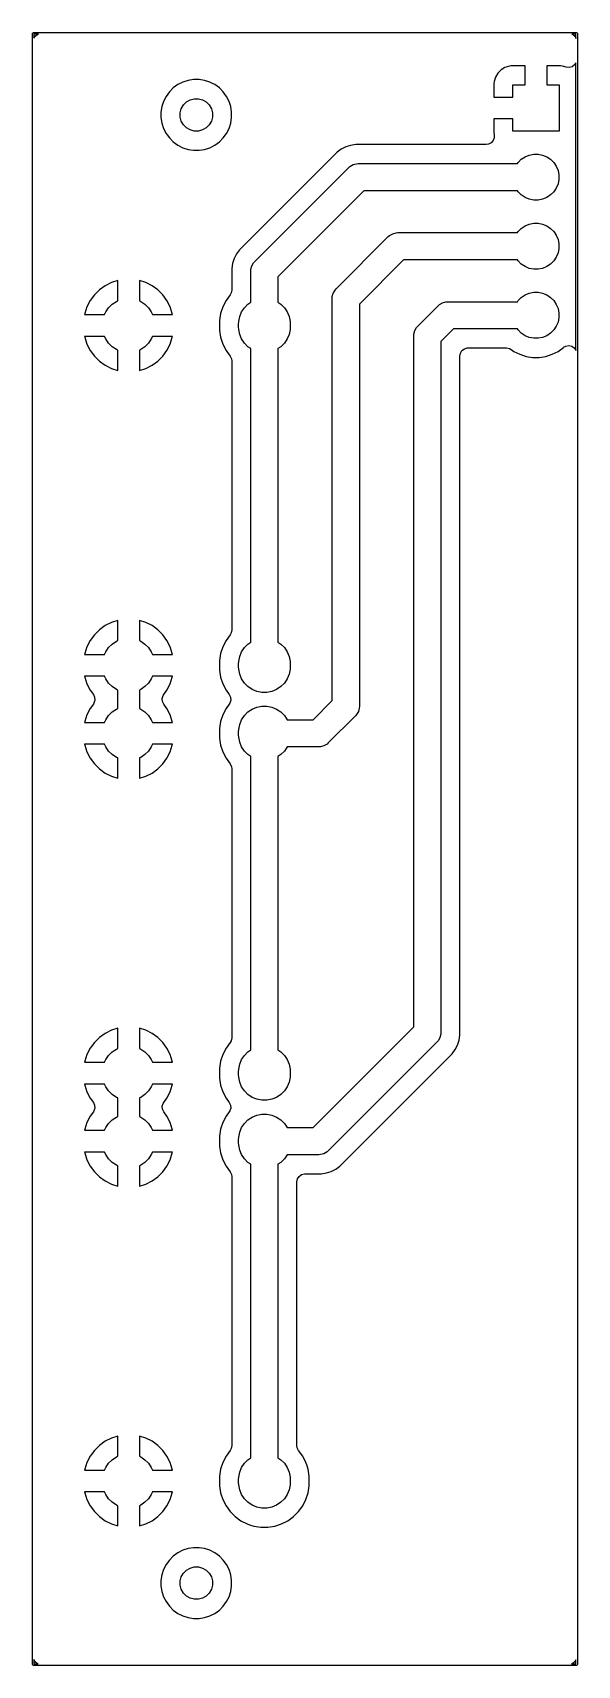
# Model space of a CAD drawing. Header units: inches. Extents: x 5.9 to 6.69, y -4.33 to -1.97.
import ezdxf

# ---------------------------------------------------------------- set-up
doc = ezdxf.new("R2010")
doc.units = ezdxf.units.IN
doc.header["$MEASUREMENT"] = 0
doc.layers.add('F.Cu', color=13, linetype='CONTINUOUS', true_color=0xc83434)

msp = doc.modelspace()

# ---------------------------------------------------------------- linework, layer by layer
at = {"layer": 'F.Cu', "linetype": 'CONTINUOUS'}
for p, q in [((5.9045, -1.9685), (5.9046, -1.9681)), ((5.9045, -4.3307), (5.9045, -1.9685)), ((5.9046, -1.9681), (5.9051, -1.9676)), ((5.9051, -1.9676), (5.9055, -1.9675)), ((5.9055, -1.9675), (6.6929, -1.9675)), ((5.9065, -1.9695), (5.9065, -1.9757)), ((5.9129, -1.9695), (5.9065, -1.9695)), ((5.9065, -1.9757), (5.9086, -1.9723)), ((5.9086, -1.9723), (5.912, -1.9697)), ((5.912, -1.9697), (5.9129, -1.9695)), ((6.6857, -1.9695), (6.6891, -1.9716)), ((6.6919, -1.9695), (6.6857, -1.9695)), ((6.6891, -1.9716), (6.6917, -1.975)), ((6.6917, -1.975), (6.6919, -1.9759)), ((6.6919, -1.9759), (6.6919, -1.9695)), ((6.6929, -1.9675), (6.6933, -1.9676)), ((6.6933, -1.9676), (6.6938, -1.9681)), ((6.6938, -1.9681), (6.6939, -1.9685)), ((6.6939, -1.9685), (6.6939, -4.3307)), ((6.5751, -2.0319), (6.5731, -2.0383)), ((6.5785, -2.0262), (6.5751, -2.0319)), ((6.5833, -2.0215), (6.5785, -2.0262)), ((6.589, -2.018), (6.5833, -2.0215)), ((6.5954, -2.016), (6.589, -2.018)), ((6.589, -2.018), (6.589, -2.018)), ((6.5982, -2.0157), (6.5954, -2.016)), ((6.6181, -2.0157), (6.5982, -2.0157)), ((6.5982, -2.0157), (6.5982, -2.0157)), ((6.6181, -2.0433), (6.6181, -2.0157)), ((6.6696, -2.0157), (6.6496, -2.0157)), ((6.6496, -2.0157), (6.6496, -2.0433)), ((6.6723, -2.016), (6.6696, -2.0157)), ((6.6776, -2.0177), (6.6723, -2.016)), ((6.6723, -2.016), (6.6723, -2.016)), ((6.6779, -2.0177), (6.6776, -2.0177)), ((6.6822, -2.0181), (6.6779, -2.0177)), ((6.6864, -2.017), (6.6822, -2.0181)), ((6.6898, -2.0143), (6.6864, -2.017)), ((6.6919, -2.011), (6.6898, -2.0143)), ((6.6919, -2.4278), (6.6919, -2.011)), ((6.1027, -2.0533), (6.0979, -2.0598)), ((6.1084, -2.0476), (6.1027, -2.0533)), ((6.1027, -2.0533), (6.1027, -2.0533)), ((6.1149, -2.0428), (6.1084, -2.0476)), ((6.1084, -2.0476), (6.1084, -2.0476)), ((6.1221, -2.0392), (6.1149, -2.0428)), ((6.1149, -2.0428), (6.1149, -2.0428)), ((6.1297, -2.0367), (6.1221, -2.0392)), ((6.1221, -2.0392), (6.1221, -2.0392)), ((6.1377, -2.0354), (6.1297, -2.0367)), ((6.1458, -2.0354), (6.1377, -2.0354)), ((6.1377, -2.0354), (6.1377, -2.0354)), ((6.1537, -2.0367), (6.1458, -2.0354)), ((6.1458, -2.0354), (6.1458, -2.0354)), ((6.1614, -2.0392), (6.1537, -2.0367)), ((6.1614, -2.0392), (6.1614, -2.0392)), ((6.1651, -2.0411), (6.1614, -2.0392)), ((6.1686, -2.0428), (6.1651, -2.0411)), ((6.1718, -2.0452), (6.1686, -2.0428)), ((6.1686, -2.0428), (6.1686, -2.0428)), ((6.1751, -2.0476), (6.1718, -2.0452)), ((6.1808, -2.0533), (6.1751, -2.0476)), ((6.1855, -2.0598), (6.1808, -2.0533)), ((6.5731, -2.0383), (6.5728, -2.0411)), ((6.5728, -2.0411), (6.5728, -2.061)), ((6.5731, -2.0383), (6.5731, -2.0383)), ((6.6004, -2.061), (6.6004, -2.0433)), ((6.6004, -2.0433), (6.6181, -2.0433)), ((6.6496, -2.0433), (6.6673, -2.0433)), ((6.6673, -2.0433), (6.6673, -2.1102)), ((6.0918, -2.0746), (6.0905, -2.0826)), ((6.0943, -2.067), (6.0918, -2.0746)), ((6.0979, -2.0598), (6.0943, -2.067)), ((6.0943, -2.067), (6.0943, -2.067)), ((6.0979, -2.0598), (6.0979, -2.0598)), ((6.1183, -2.0835), (6.1199, -2.0776)), ((6.1199, -2.0776), (6.123, -2.0722)), ((6.123, -2.0722), (6.1274, -2.0679)), ((6.1274, -2.0679), (6.1327, -2.0648)), ((6.1327, -2.0648), (6.1386, -2.0632)), ((6.1386, -2.0632), (6.1448, -2.0632)), ((6.1448, -2.0632), (6.1508, -2.0648)), ((6.1508, -2.0648), (6.1561, -2.0679)), ((6.1561, -2.0679), (6.1605, -2.0722)), ((6.1605, -2.0722), (6.1636, -2.0776)), ((6.1636, -2.0776), (6.1652, -2.0835)), ((6.1892, -2.067), (6.1855, -2.0598)), ((6.1917, -2.0746), (6.1892, -2.067)), ((6.1929, -2.0826), (6.1917, -2.0746)), ((6.5728, -2.061), (6.6004, -2.061)), ((6.0905, -2.0826), (6.0905, -2.0906)), ((6.0905, -2.0906), (6.0918, -2.0986)), ((6.0918, -2.0986), (6.0943, -2.1063)), ((6.1183, -2.0897), (6.1183, -2.0835)), ((6.1199, -2.0957), (6.1183, -2.0897)), ((6.123, -2.101), (6.1199, -2.0957)), ((6.1274, -2.1054), (6.123, -2.101)), ((6.1605, -2.101), (6.1561, -2.1054)), ((6.1636, -2.0957), (6.1605, -2.101)), ((6.1652, -2.0897), (6.1636, -2.0957)), ((6.1652, -2.0835), (6.1652, -2.0897)), ((6.1892, -2.1063), (6.1917, -2.0986)), ((6.1917, -2.0986), (6.1929, -2.0906)), ((6.1929, -2.0906), (6.1929, -2.0826)), ((6.6004, -2.0925), (6.5728, -2.0925)), ((6.5728, -2.0925), (6.5728, -2.1125)), ((6.6004, -2.1102), (6.6004, -2.0925)), ((6.0943, -2.1063), (6.0943, -2.1063)), ((6.0943, -2.1063), (6.0979, -2.1134)), ((6.0979, -2.1134), (6.0979, -2.1134)), ((6.0979, -2.1134), (6.0996, -2.1157)), ((6.0996, -2.1157), (6.1027, -2.12)), ((6.1027, -2.12), (6.1084, -2.1257)), ((6.1084, -2.1257), (6.1149, -2.1304)), ((6.1327, -2.1084), (6.1274, -2.1054)), ((6.1386, -2.11), (6.1327, -2.1084)), ((6.1448, -2.11), (6.1386, -2.11)), ((6.1508, -2.1084), (6.1448, -2.11)), ((6.1561, -2.1054), (6.1508, -2.1084)), ((6.1686, -2.1304), (6.1751, -2.1257)), ((6.1751, -2.1257), (6.1808, -2.12)), ((6.1808, -2.12), (6.1855, -2.1134)), ((6.1855, -2.1134), (6.1892, -2.1063)), ((6.5688, -2.127), (6.5649, -2.129)), ((6.5717, -2.1238), (6.5688, -2.127)), ((6.5732, -2.1198), (6.5717, -2.1238)), ((6.5728, -2.1125), (6.5731, -2.1152)), ((6.5731, -2.1152), (6.5731, -2.1154)), ((6.5731, -2.1154), (6.5731, -2.1157)), ((6.5731, -2.1157), (6.5731, -2.1159)), ((6.5731, -2.1159), (6.5731, -2.1159)), ((6.5731, -2.1159), (6.5732, -2.1198)), ((6.6673, -2.1102), (6.6004, -2.1102)), ((6.1149, -2.1304), (6.1221, -2.1341)), ((6.1221, -2.1341), (6.1297, -2.1366)), ((6.1297, -2.1366), (6.1377, -2.1378)), ((6.1377, -2.1378), (6.1377, -2.1378)), ((6.1377, -2.1378), (6.1458, -2.1378)), ((6.1458, -2.1378), (6.1537, -2.1366)), ((6.1458, -2.1378), (6.1458, -2.1378)), ((6.1537, -2.1366), (6.1614, -2.1341)), ((6.1614, -2.1341), (6.1686, -2.1304)), ((6.3456, -2.1407), (6.2043, -2.282)), ((6.3516, -2.1363), (6.3456, -2.1407)), ((6.3582, -2.133), (6.3516, -2.1363)), ((6.3516, -2.1363), (6.3516, -2.1363)), ((6.3653, -2.1307), (6.3582, -2.133)), ((6.3582, -2.133), (6.3582, -2.133)), ((6.3727, -2.1295), (6.3653, -2.1307)), ((6.5616, -2.1295), (6.3727, -2.1295)), ((6.5649, -2.129), (6.5616, -2.1295)), ((6.608, -2.1555), (6.6126, -2.1509)), ((6.6126, -2.1509), (6.6181, -2.1473)), ((6.6181, -2.1473), (6.6241, -2.1447)), ((6.6241, -2.1447), (6.6306, -2.1435)), ((6.6306, -2.1435), (6.6371, -2.1435)), ((6.6371, -2.1435), (6.6436, -2.1447)), ((6.6436, -2.1447), (6.6496, -2.1473)), ((6.6496, -2.1473), (6.6551, -2.1509)), ((6.6551, -2.1509), (6.6597, -2.1555)), ((6.2264, -2.2989), (6.3625, -2.1629)), ((6.3625, -2.1629), (6.3644, -2.1612)), ((6.3644, -2.1612), (6.3688, -2.1586)), ((6.3644, -2.1612), (6.3644, -2.1612)), ((6.3688, -2.1586), (6.3738, -2.1573)), ((6.3738, -2.1573), (6.3764, -2.1571)), ((6.3738, -2.1573), (6.3738, -2.1573)), ((6.3764, -2.1571), (6.607, -2.1571)), ((6.607, -2.1571), (6.608, -2.1555)), ((6.6597, -2.1555), (6.6634, -2.161)), ((6.6634, -2.161), (6.6659, -2.1671)), ((6.6659, -2.1671), (6.6672, -2.1735)), ((6.6672, -2.1735), (6.6672, -2.1801)), ((6.3845, -2.1965), (6.26, -2.3209)), ((6.607, -2.1965), (6.3845, -2.1965)), ((6.608, -2.198), (6.607, -2.1965)), ((6.6126, -2.2026), (6.608, -2.198)), ((6.6597, -2.198), (6.6551, -2.2026)), ((6.6634, -2.1925), (6.6597, -2.198)), ((6.6659, -2.1865), (6.6634, -2.1925)), ((6.6672, -2.1801), (6.6659, -2.1865)), ((6.6181, -2.2063), (6.6126, -2.2026)), ((6.6241, -2.2088), (6.6181, -2.2063)), ((6.6306, -2.2101), (6.6241, -2.2088)), ((6.6371, -2.2101), (6.6306, -2.2101)), ((6.6436, -2.2088), (6.6371, -2.2101)), ((6.6496, -2.2063), (6.6436, -2.2088)), ((6.6551, -2.2026), (6.6496, -2.2063)), ((6.6181, -2.2473), (6.6241, -2.2447)), ((6.6241, -2.2447), (6.6306, -2.2435)), ((6.6306, -2.2435), (6.6371, -2.2435)), ((6.6371, -2.2435), (6.6436, -2.2447)), ((6.6436, -2.2447), (6.6496, -2.2473)), ((6.3443, -2.3384), (6.4199, -2.2629)), ((6.4199, -2.2629), (6.4219, -2.2612)), ((6.4219, -2.2612), (6.4263, -2.2586)), ((6.4219, -2.2612), (6.4219, -2.2612)), ((6.4263, -2.2586), (6.4313, -2.2573)), ((6.4313, -2.2573), (6.4339, -2.2571)), ((6.4313, -2.2573), (6.4313, -2.2573)), ((6.4339, -2.2571), (6.607, -2.2571)), ((6.607, -2.2571), (6.608, -2.2555)), ((6.608, -2.2555), (6.6126, -2.2509)), ((6.6126, -2.2509), (6.6181, -2.2473)), ((6.6496, -2.2473), (6.6551, -2.2509)), ((6.6551, -2.2509), (6.6597, -2.2555)), ((6.6597, -2.2555), (6.6634, -2.261)), ((6.6634, -2.261), (6.6659, -2.2671)), ((6.6659, -2.2671), (6.6672, -2.2735)), ((6.1999, -2.288), (6.1966, -2.2947)), ((6.2001, -2.2878), (6.1999, -2.288)), ((6.2043, -2.282), (6.2001, -2.2878)), ((6.2001, -2.2878), (6.2001, -2.2878)), ((6.6634, -2.2925), (6.6597, -2.298)), ((6.6659, -2.2865), (6.6634, -2.2925)), ((6.6672, -2.2801), (6.6659, -2.2865)), ((6.6672, -2.2735), (6.6672, -2.2801)), ((6.1943, -2.3017), (6.1931, -2.3091)), ((6.1931, -2.3091), (6.1931, -2.3402)), ((6.1966, -2.2947), (6.1943, -2.3017)), ((6.2207, -2.3128), (6.2208, -2.3102)), ((6.2207, -2.358), (6.2207, -2.3128)), ((6.2208, -2.3102), (6.2222, -2.3053)), ((6.2208, -2.3102), (6.2208, -2.3102)), ((6.2222, -2.3053), (6.2247, -2.3008)), ((6.2247, -2.3008), (6.2264, -2.2989)), ((6.2247, -2.3008), (6.2247, -2.3008)), ((6.442, -2.2965), (6.378, -2.3605)), ((6.607, -2.2965), (6.442, -2.2965)), ((6.608, -2.298), (6.607, -2.2965)), ((6.6126, -2.3026), (6.608, -2.298)), ((6.6181, -2.3063), (6.6126, -2.3026)), ((6.6241, -2.3088), (6.6181, -2.3063)), ((6.6306, -2.3101), (6.6241, -2.3088)), ((6.6371, -2.3101), (6.6306, -2.3101)), ((6.6436, -2.3088), (6.6371, -2.3101)), ((6.6496, -2.3063), (6.6436, -2.3088)), ((6.6551, -2.3026), (6.6496, -2.3063)), ((6.6597, -2.298), (6.6551, -2.3026)), ((6.0012, -2.34), (5.994, -2.3472)), ((6.0095, -2.334), (6.0012, -2.34)), ((6.0186, -2.3294), (6.0095, -2.334)), ((6.0095, -2.334), (6.0095, -2.334)), ((6.0278, -2.3264), (6.0186, -2.3294)), ((6.0278, -2.3558), (6.0278, -2.3264)), ((6.0278, -2.3264), (6.0278, -2.3264)), ((6.0684, -2.3294), (6.0593, -2.3264)), ((6.0593, -2.3264), (6.0593, -2.3558)), ((6.0776, -2.334), (6.0684, -2.3294)), ((6.0858, -2.34), (6.0776, -2.334)), ((6.0776, -2.334), (6.0776, -2.334)), ((6.0931, -2.3472), (6.0858, -2.34)), ((6.1931, -2.3402), (6.1923, -2.3445)), ((6.26, -2.3209), (6.26, -2.358)), ((6.3403, -2.3445), (6.3427, -2.3404)), ((6.3427, -2.3404), (6.3443, -2.3384)), ((6.3427, -2.3404), (6.3427, -2.3404)), ((5.9879, -2.3555), (5.9833, -2.3646)), ((5.994, -2.3472), (5.9879, -2.3555)), ((5.9879, -2.3555), (5.9879, -2.3555)), ((6.0146, -2.3658), (6.0198, -2.3607)), ((6.0198, -2.3607), (6.0259, -2.3566)), ((6.0259, -2.3566), (6.0278, -2.3558)), ((6.0593, -2.3558), (6.0611, -2.3566)), ((6.0611, -2.3566), (6.0672, -2.3607)), ((6.0672, -2.3607), (6.0724, -2.3658)), ((6.0991, -2.3555), (6.0931, -2.3472)), ((6.1037, -2.3646), (6.0991, -2.3555)), ((6.0991, -2.3555), (6.0991, -2.3555)), ((6.1848, -2.3555), (6.1801, -2.3646)), ((6.1908, -2.3472), (6.1848, -2.3555)), ((6.1848, -2.3555), (6.1848, -2.3555)), ((6.1923, -2.3445), (6.1908, -2.3472)), ((6.2114, -2.3658), (6.2166, -2.3607)), ((6.2166, -2.3607), (6.2207, -2.358)), ((6.26, -2.358), (6.2641, -2.3607)), ((6.2641, -2.3607), (6.2693, -2.3658)), ((6.3386, -2.3524), (6.3388, -2.3498)), ((6.3386, -2.9348), (6.3386, -2.3524)), ((6.3388, -2.3498), (6.3401, -2.3448)), ((6.3388, -2.3498), (6.3388, -2.3498)), ((6.3401, -2.3448), (6.3403, -2.3445)), ((6.378, -2.3605), (6.378, -2.9429)), ((6.4625, -2.3926), (6.4922, -2.3629)), ((6.4922, -2.3629), (6.4941, -2.3612)), ((6.4941, -2.3612), (6.4986, -2.3586)), ((6.4941, -2.3612), (6.4941, -2.3612)), ((6.4986, -2.3586), (6.5035, -2.3573)), ((6.5035, -2.3573), (6.5061, -2.3571)), ((6.5035, -2.3573), (6.5035, -2.3573)), ((6.5061, -2.3571), (6.607, -2.3571)), ((6.607, -2.3571), (6.608, -2.3555)), ((6.608, -2.3555), (6.6126, -2.3509)), ((6.6126, -2.3509), (6.6181, -2.3473)), ((6.6181, -2.3473), (6.6241, -2.3447)), ((6.6241, -2.3447), (6.6306, -2.3435)), ((6.6306, -2.3435), (6.6371, -2.3435)), ((6.6371, -2.3435), (6.6436, -2.3447)), ((6.6436, -2.3447), (6.6496, -2.3473)), ((6.6496, -2.3473), (6.6551, -2.3509)), ((6.6551, -2.3509), (6.6597, -2.3555)), ((6.6597, -2.3555), (6.6634, -2.361)), ((6.6634, -2.361), (6.6659, -2.3671)), ((5.9801, -2.3744), (5.9799, -2.3758)), ((5.9799, -2.3758), (5.9799, -2.3758)), ((5.9799, -2.3758), (6.0089, -2.3758)), ((5.9833, -2.3646), (5.9801, -2.3744)), ((5.9801, -2.3744), (5.9801, -2.3744)), ((5.9833, -2.3646), (5.9833, -2.3646)), ((6.0089, -2.3758), (6.0105, -2.3719)), ((6.0105, -2.3719), (6.0146, -2.3658)), ((6.0724, -2.3658), (6.0765, -2.3719)), ((6.0765, -2.3719), (6.0781, -2.3758)), ((6.0781, -2.3758), (6.1071, -2.3758)), ((6.1069, -2.3744), (6.1037, -2.3646)), ((6.1037, -2.3646), (6.1037, -2.3646)), ((6.1071, -2.3758), (6.1069, -2.3744)), ((6.1069, -2.3744), (6.1069, -2.3744)), ((6.1071, -2.3758), (6.1071, -2.3758)), ((6.177, -2.3744), (6.1754, -2.3845)), ((6.1754, -2.3845), (6.1754, -2.3986)), ((6.1801, -2.3646), (6.177, -2.3744)), ((6.203, -2.3896), (6.2031, -2.3859)), ((6.2031, -2.3859), (6.2046, -2.3787)), ((6.2046, -2.3787), (6.2074, -2.3719)), ((6.2074, -2.3719), (6.2114, -2.3658)), ((6.2693, -2.3658), (6.2733, -2.3719)), ((6.2733, -2.3719), (6.2761, -2.3787)), ((6.2761, -2.3787), (6.2776, -2.3859)), ((6.2776, -2.3859), (6.2778, -2.3896)), ((6.6659, -2.3865), (6.6634, -2.3925)), ((6.6659, -2.3671), (6.6672, -2.3735)), ((6.6672, -2.3801), (6.6659, -2.3865)), ((6.6672, -2.3735), (6.6672, -2.3801)), ((5.9799, -2.4073), (5.9801, -2.4087)), ((6.0089, -2.4073), (5.9799, -2.4073)), ((5.9801, -2.4087), (5.9801, -2.4087)), ((5.9801, -2.4087), (5.9833, -2.4184)), ((6.0105, -2.4111), (6.0089, -2.4073)), ((6.0146, -2.4172), (6.0105, -2.4111)), ((6.0765, -2.4111), (6.0724, -2.4172)), ((6.0781, -2.4073), (6.0765, -2.4111)), ((6.1071, -2.4073), (6.0781, -2.4073)), ((6.1037, -2.4184), (6.1069, -2.4087)), ((6.1069, -2.4087), (6.1071, -2.4073)), ((6.1069, -2.4087), (6.1069, -2.4087)), ((6.1754, -2.3986), (6.177, -2.4087)), ((6.177, -2.4087), (6.1801, -2.4184)), ((6.203, -2.3935), (6.203, -2.3896)), ((6.2031, -2.3972), (6.203, -2.3935)), ((6.2046, -2.4044), (6.2031, -2.3972)), ((6.2074, -2.4111), (6.2046, -2.4044)), ((6.2114, -2.4172), (6.2074, -2.4111)), ((6.2733, -2.4111), (6.2693, -2.4172)), ((6.2761, -2.4044), (6.2733, -2.4111)), ((6.2776, -2.3972), (6.2761, -2.4044)), ((6.2778, -2.3935), (6.2776, -2.3972)), ((6.2778, -2.3896), (6.2778, -2.3935)), ((6.4567, -2.4065), (6.4569, -2.4039)), ((6.4567, -3.4072), (6.4567, -2.4065)), ((6.4569, -2.4039), (6.4582, -2.399)), ((6.4569, -2.4039), (6.4569, -2.4039)), ((6.4582, -2.399), (6.4608, -2.3945)), ((6.4608, -2.3945), (6.4625, -2.3926)), ((6.4608, -2.3945), (6.4608, -2.3945)), ((6.5143, -2.3965), (6.4961, -2.4146)), ((6.607, -2.3965), (6.5143, -2.3965)), ((6.608, -2.398), (6.607, -2.3965)), ((6.6126, -2.4026), (6.608, -2.398)), ((6.6181, -2.4063), (6.6126, -2.4026)), ((6.6241, -2.4088), (6.6181, -2.4063)), ((6.6306, -2.4101), (6.6241, -2.4088)), ((6.6371, -2.4101), (6.6306, -2.4101)), ((6.6436, -2.4088), (6.6371, -2.4101)), ((6.6496, -2.4063), (6.6436, -2.4088)), ((6.6551, -2.4026), (6.6496, -2.4063)), ((6.6597, -2.398), (6.6551, -2.4026)), ((6.6634, -2.3925), (6.6597, -2.398)), ((5.9833, -2.4184), (5.9833, -2.4184)), ((5.9833, -2.4184), (5.9879, -2.4276)), ((5.9879, -2.4276), (5.9879, -2.4276)), ((5.9879, -2.4276), (5.994, -2.4358)), ((6.0198, -2.4224), (6.0146, -2.4172)), ((6.0259, -2.4265), (6.0198, -2.4224)), ((6.0278, -2.4273), (6.0259, -2.4265)), ((6.0278, -2.4567), (6.0278, -2.4273)), ((6.0611, -2.4265), (6.0593, -2.4273)), ((6.0593, -2.4273), (6.0593, -2.4567)), ((6.0672, -2.4224), (6.0611, -2.4265)), ((6.0724, -2.4172), (6.0672, -2.4224)), ((6.0931, -2.4358), (6.0991, -2.4276)), ((6.0991, -2.4276), (6.1037, -2.4184)), ((6.0991, -2.4276), (6.0991, -2.4276)), ((6.1037, -2.4184), (6.1037, -2.4184)), ((6.1801, -2.4184), (6.1801, -2.4184)), ((6.1801, -2.4184), (6.1801, -2.4184)), ((6.1801, -2.4184), (6.1848, -2.4276)), ((6.1848, -2.4276), (6.1848, -2.4276)), ((6.1848, -2.4276), (6.1848, -2.4276)), ((6.1848, -2.4276), (6.1858, -2.429)), ((6.1858, -2.429), (6.1908, -2.4358)), ((6.2166, -2.4224), (6.2114, -2.4172)), ((6.2207, -2.4251), (6.2166, -2.4224)), ((6.2207, -2.8501), (6.2207, -2.4251)), ((6.2641, -2.4224), (6.26, -2.4251)), ((6.26, -2.4251), (6.26, -2.8501)), ((6.2693, -2.4172), (6.2641, -2.4224)), ((6.4961, -2.4146), (6.4961, -3.4154)), ((6.5236, -2.4358), (6.5244, -2.4316)), ((6.5244, -2.4316), (6.5267, -2.4279)), ((6.5267, -2.4279), (6.5302, -2.4253)), ((6.5302, -2.4253), (6.5343, -2.4241)), ((6.5343, -2.4241), (6.5354, -2.424)), ((6.5354, -2.424), (6.5912, -2.424)), ((6.5912, -2.424), (6.5955, -2.4248)), ((6.5955, -2.4248), (6.5982, -2.4263)), ((6.5982, -2.4263), (6.6019, -2.429)), ((6.6019, -2.429), (6.6019, -2.429)), ((6.6019, -2.429), (6.6019, -2.429)), ((6.6019, -2.429), (6.6061, -2.4311)), ((6.6061, -2.4311), (6.6104, -2.4333)), ((6.6104, -2.4333), (6.6196, -2.4363)), ((6.6482, -2.4363), (6.6573, -2.4333)), ((6.6573, -2.4333), (6.6659, -2.429)), ((6.6659, -2.429), (6.6736, -2.4233)), ((6.6736, -2.4233), (6.674, -2.4231)), ((6.6736, -2.4233), (6.6736, -2.4233)), ((6.674, -2.4231), (6.6772, -2.4213)), ((6.674, -2.4231), (6.674, -2.4231)), ((6.6772, -2.4213), (6.6815, -2.4206)), ((6.6815, -2.4206), (6.6857, -2.4216)), ((6.6857, -2.4216), (6.6893, -2.424)), ((6.6893, -2.424), (6.6918, -2.4275)), ((6.6918, -2.4275), (6.6919, -2.4278)), ((5.994, -2.4358), (6.0012, -2.4431)), ((6.0012, -2.4431), (6.0095, -2.4491)), ((6.0095, -2.4491), (6.0095, -2.4491)), ((6.0095, -2.4491), (6.0186, -2.4537)), ((6.0186, -2.4537), (6.0186, -2.4537)), ((6.0186, -2.4537), (6.0278, -2.4567)), ((6.0278, -2.4567), (6.0278, -2.4567)), ((6.0593, -2.4567), (6.0684, -2.4537)), ((6.0684, -2.4537), (6.0776, -2.4491)), ((6.0684, -2.4537), (6.0684, -2.4537)), ((6.0776, -2.4491), (6.0858, -2.4431)), ((6.0776, -2.4491), (6.0776, -2.4491)), ((6.0858, -2.4431), (6.0931, -2.4358)), ((6.1908, -2.4358), (6.1908, -2.4359)), ((6.1908, -2.4359), (6.1927, -2.4398)), ((6.1927, -2.4398), (6.1931, -2.4428)), ((6.1931, -2.4428), (6.1931, -2.8324)), ((6.5236, -3.4116), (6.5236, -2.4358)), ((6.6196, -2.4363), (6.6291, -2.4378)), ((6.6291, -2.4378), (6.6291, -2.4378)), ((6.6291, -2.4378), (6.6387, -2.4378)), ((6.6387, -2.4378), (6.6482, -2.4363)), ((6.6387, -2.4378), (6.6387, -2.4378)), ((6.0012, -2.8321), (5.994, -2.8394)), ((6.0095, -2.8261), (6.0012, -2.8321)), ((6.0186, -2.8215), (6.0095, -2.8261)), ((6.0095, -2.8261), (6.0095, -2.8261)), ((6.0278, -2.8185), (6.0186, -2.8215)), ((6.0278, -2.8479), (6.0278, -2.8185)), ((6.0278, -2.8185), (6.0278, -2.8185)), ((6.0684, -2.8215), (6.0593, -2.8185)), ((6.0593, -2.8185), (6.0593, -2.8479)), ((6.0776, -2.8261), (6.0684, -2.8215)), ((6.0858, -2.8321), (6.0776, -2.8261)), ((6.0776, -2.8261), (6.0776, -2.8261)), ((6.0931, -2.8394), (6.0858, -2.8321)), ((6.1923, -2.8366), (6.1908, -2.8393)), ((6.1931, -2.8324), (6.1923, -2.8366)), ((5.9833, -2.8568), (5.9801, -2.8665)), ((5.9879, -2.8476), (5.9833, -2.8568)), ((5.9833, -2.8568), (5.9833, -2.8568)), ((5.994, -2.8394), (5.9879, -2.8476)), ((5.9879, -2.8476), (5.9879, -2.8476)), ((6.0105, -2.8641), (6.0146, -2.858)), ((6.0146, -2.858), (6.0198, -2.8528)), ((6.0198, -2.8528), (6.0259, -2.8487)), ((6.0259, -2.8487), (6.0278, -2.8479)), ((6.0593, -2.8479), (6.0611, -2.8487)), ((6.0611, -2.8487), (6.0672, -2.8528)), ((6.0672, -2.8528), (6.0724, -2.858)), ((6.0724, -2.858), (6.0765, -2.8641)), ((6.0991, -2.8476), (6.0931, -2.8394)), ((6.1037, -2.8568), (6.0991, -2.8476)), ((6.0991, -2.8476), (6.0991, -2.8476)), ((6.1069, -2.8665), (6.1037, -2.8568)), ((6.1037, -2.8568), (6.1037, -2.8568)), ((6.1801, -2.8567), (6.177, -2.8665)), ((6.1848, -2.8476), (6.1801, -2.8567)), ((6.1908, -2.8393), (6.1848, -2.8476)), ((6.1848, -2.8476), (6.1848, -2.8476)), ((6.2074, -2.8641), (6.2114, -2.858)), ((6.2114, -2.858), (6.2166, -2.8528)), ((6.2166, -2.8528), (6.2207, -2.8501)), ((6.26, -2.8501), (6.2641, -2.8528)), ((6.2641, -2.8528), (6.2693, -2.858)), ((6.2693, -2.858), (6.2733, -2.8641)), ((5.9801, -2.8665), (5.9799, -2.8679)), ((5.9799, -2.8679), (5.9799, -2.8679)), ((5.9799, -2.8679), (6.0089, -2.8679)), ((5.9801, -2.8665), (5.9801, -2.8665)), ((6.0089, -2.8679), (6.0105, -2.8641)), ((6.0765, -2.8641), (6.0781, -2.8679)), ((6.0781, -2.8679), (6.1071, -2.8679)), ((6.1071, -2.8679), (6.1069, -2.8665)), ((6.1069, -2.8665), (6.1069, -2.8665)), ((6.1071, -2.8679), (6.1071, -2.8679)), ((6.177, -2.8665), (6.1754, -2.8766)), ((6.1754, -2.8766), (6.1754, -2.8907)), ((6.203, -2.8817), (6.2031, -2.878)), ((6.203, -2.8856), (6.203, -2.8817)), ((6.2031, -2.878), (6.2046, -2.8708)), ((6.2046, -2.8708), (6.2074, -2.8641)), ((6.2733, -2.8641), (6.2761, -2.8708)), ((6.2761, -2.8708), (6.2776, -2.878)), ((6.2776, -2.878), (6.2778, -2.8817)), ((6.2778, -2.8817), (6.2778, -2.8856)), ((5.9799, -2.8994), (5.9801, -2.9008)), ((6.0089, -2.8994), (5.9799, -2.8994)), ((5.9801, -2.9008), (5.9801, -2.9008)), ((5.9801, -2.9008), (5.9833, -2.9106)), ((6.0105, -2.9033), (6.0089, -2.8994)), ((6.0146, -2.9094), (6.0105, -2.9033)), ((6.0765, -2.9033), (6.0724, -2.9094)), ((6.0781, -2.8994), (6.0765, -2.9033)), ((6.1071, -2.8994), (6.0781, -2.8994)), ((6.1037, -2.9106), (6.1069, -2.9008)), ((6.1069, -2.9008), (6.1071, -2.8994)), ((6.1069, -2.9008), (6.1069, -2.9008)), ((6.1754, -2.8907), (6.177, -2.9008)), ((6.177, -2.9008), (6.1801, -2.9106)), ((6.2031, -2.8893), (6.203, -2.8856)), ((6.2046, -2.8965), (6.2031, -2.8893)), ((6.2074, -2.9033), (6.2046, -2.8965)), ((6.2114, -2.9094), (6.2074, -2.9033)), ((6.2733, -2.9033), (6.2693, -2.9094)), ((6.2761, -2.8965), (6.2733, -2.9033)), ((6.2776, -2.8893), (6.2761, -2.8965)), ((6.2778, -2.8856), (6.2776, -2.8893)), ((5.9833, -2.9106), (5.9833, -2.9106)), ((5.9833, -2.9106), (5.9879, -2.9197)), ((5.9879, -2.9197), (5.9879, -2.9197)), ((5.9879, -2.9197), (5.9925, -2.926)), ((5.9925, -2.926), (5.9944, -2.9299)), ((5.9944, -2.9299), (5.9947, -2.9342)), ((6.0198, -2.9145), (6.0146, -2.9094)), ((6.0259, -2.9186), (6.0198, -2.9145)), ((6.0278, -2.9194), (6.0259, -2.9186)), ((6.0278, -2.9464), (6.0278, -2.9194)), ((6.0611, -2.9186), (6.0593, -2.9194)), ((6.0593, -2.9194), (6.0593, -2.9464)), ((6.0672, -2.9145), (6.0611, -2.9186)), ((6.0724, -2.9094), (6.0672, -2.9145)), ((6.0923, -2.9316), (6.0936, -2.9274)), ((6.0926, -2.9359), (6.0923, -2.9316)), ((6.0936, -2.9274), (6.0945, -2.926)), ((6.0945, -2.926), (6.0991, -2.9197)), ((6.0991, -2.9197), (6.1037, -2.9106)), ((6.0991, -2.9197), (6.0991, -2.9197)), ((6.1037, -2.9106), (6.1037, -2.9106)), ((6.1801, -2.9106), (6.1801, -2.9106)), ((6.1801, -2.9106), (6.1801, -2.9106)), ((6.1801, -2.9106), (6.1848, -2.9197)), ((6.1848, -2.9197), (6.1848, -2.9197)), ((6.1848, -2.9197), (6.1848, -2.9197)), ((6.1848, -2.9197), (6.1893, -2.926)), ((6.1893, -2.926), (6.1912, -2.9299)), ((6.1912, -2.9299), (6.1915, -2.9342)), ((6.2166, -2.9145), (6.2114, -2.9094)), ((6.2227, -2.9186), (6.2166, -2.9145)), ((6.2295, -2.9214), (6.2227, -2.9186)), ((6.2367, -2.9229), (6.2295, -2.9214)), ((6.244, -2.9229), (6.2367, -2.9229)), ((6.2512, -2.9214), (6.244, -2.9229)), ((6.258, -2.9186), (6.2512, -2.9214)), ((6.2641, -2.9145), (6.258, -2.9186)), ((6.2693, -2.9094), (6.2641, -2.9145)), ((5.9833, -2.9552), (5.9801, -2.9649)), ((5.9879, -2.9461), (5.9833, -2.9552)), ((5.9833, -2.9552), (5.9833, -2.9552)), ((5.9925, -2.9398), (5.9879, -2.9461)), ((5.9879, -2.9461), (5.9879, -2.9461)), ((5.9934, -2.9383), (5.9925, -2.9398)), ((5.9947, -2.9342), (5.9934, -2.9383)), ((6.0146, -2.9564), (6.0198, -2.9512)), ((6.0198, -2.9512), (6.0259, -2.9471)), ((6.0259, -2.9471), (6.0278, -2.9464)), ((6.0593, -2.9464), (6.0611, -2.9471)), ((6.0611, -2.9471), (6.0672, -2.9512)), ((6.0672, -2.9512), (6.0724, -2.9564)), ((6.0945, -2.9398), (6.0926, -2.9359)), ((6.0991, -2.9461), (6.0945, -2.9398)), ((6.1037, -2.9552), (6.0991, -2.9461)), ((6.0991, -2.9461), (6.0991, -2.9461)), ((6.1069, -2.9649), (6.1037, -2.9552)), ((6.1037, -2.9552), (6.1037, -2.9552)), ((6.1801, -2.9552), (6.177, -2.9649)), ((6.1848, -2.9461), (6.1801, -2.9552)), ((6.1893, -2.9398), (6.1848, -2.9461)), ((6.1848, -2.9461), (6.1848, -2.9461)), ((6.1902, -2.9383), (6.1893, -2.9398)), ((6.1915, -2.9342), (6.1902, -2.9383)), ((6.2114, -2.9564), (6.2166, -2.9512)), ((6.2166, -2.9512), (6.2227, -2.9471)), ((6.2227, -2.9471), (6.2295, -2.9443)), ((6.2295, -2.9443), (6.2367, -2.9429)), ((6.2367, -2.9429), (6.244, -2.9429)), ((6.244, -2.9429), (6.2512, -2.9443)), ((6.2512, -2.9443), (6.258, -2.9471)), ((6.258, -2.9471), (6.2641, -2.9512)), ((6.2641, -2.9512), (6.2693, -2.9564)), ((6.3109, -2.9624), (6.3386, -2.9348)), ((6.3739, -2.9549), (6.3722, -2.9568)), ((6.3765, -2.9504), (6.3739, -2.9549)), ((6.3739, -2.9549), (6.3739, -2.9549)), ((6.3778, -2.9455), (6.3765, -2.9504)), ((6.378, -2.9429), (6.3778, -2.9455)), ((6.3778, -2.9455), (6.3778, -2.9455)), ((5.9801, -2.9649), (5.9799, -2.9663)), ((5.9799, -2.9663), (5.9799, -2.9663)), ((5.9799, -2.9663), (6.0089, -2.9663)), ((5.9801, -2.9649), (5.9801, -2.9649)), ((6.0089, -2.9663), (6.0105, -2.9625)), ((6.0105, -2.9625), (6.0146, -2.9564)), ((6.0724, -2.9564), (6.0765, -2.9625)), ((6.0765, -2.9625), (6.0781, -2.9663)), ((6.0781, -2.9663), (6.1071, -2.9663)), ((6.1071, -2.9663), (6.1069, -2.9649)), ((6.1069, -2.9649), (6.1069, -2.9649)), ((6.1071, -2.9663), (6.1071, -2.9663)), ((6.177, -2.9649), (6.1754, -2.975)), ((6.1754, -2.975), (6.1754, -2.9892)), ((6.203, -2.9801), (6.2031, -2.9765)), ((6.2031, -2.9765), (6.2046, -2.9693)), ((6.2046, -2.9693), (6.2074, -2.9625)), ((6.2074, -2.9625), (6.2114, -2.9564)), ((6.2693, -2.9564), (6.2733, -2.9624)), ((6.2733, -2.9624), (6.3109, -2.9624)), ((6.3722, -2.9568), (6.333, -2.996)), ((5.9799, -2.9978), (5.9801, -2.9993)), ((6.0089, -2.9978), (5.9799, -2.9978)), ((5.9801, -2.9993), (5.9801, -2.9993)), ((5.9801, -2.9993), (5.9833, -3.009)), ((6.0105, -3.0017), (6.0089, -2.9978)), ((6.0146, -3.0078), (6.0105, -3.0017)), ((6.0765, -3.0017), (6.0724, -3.0078)), ((6.0781, -2.9978), (6.0765, -3.0017)), ((6.1071, -2.9978), (6.0781, -2.9978)), ((6.1037, -3.009), (6.1069, -2.9993)), ((6.1069, -2.9993), (6.1071, -2.9978)), ((6.1069, -2.9993), (6.1069, -2.9993)), ((6.1754, -2.9892), (6.177, -2.9993)), ((6.177, -2.9993), (6.1801, -3.009)), ((6.203, -2.9841), (6.203, -2.9801)), ((6.2031, -2.9877), (6.203, -2.9841)), ((6.2046, -2.9949), (6.2031, -2.9877)), ((6.2074, -3.0017), (6.2046, -2.9949)), ((6.2114, -3.0078), (6.2074, -3.0017)), ((6.2733, -3.0018), (6.2693, -3.0078)), ((6.3191, -3.0018), (6.2733, -3.0018)), ((6.3217, -3.0016), (6.3191, -3.0018)), ((6.3266, -3.0003), (6.3217, -3.0016)), ((6.3217, -3.0016), (6.3217, -3.0016)), ((6.3311, -2.9977), (6.3266, -3.0003)), ((6.333, -2.996), (6.3311, -2.9977)), ((6.3311, -2.9977), (6.3311, -2.9977)), ((5.9833, -3.009), (5.9833, -3.009)), ((5.9833, -3.009), (5.9879, -3.0181)), ((5.9879, -3.0181), (5.9879, -3.0181)), ((5.9879, -3.0181), (5.994, -3.0264)), ((6.0198, -3.013), (6.0146, -3.0078)), ((6.0259, -3.017), (6.0198, -3.013)), ((6.0278, -3.0178), (6.0259, -3.017)), ((6.0278, -3.0472), (6.0278, -3.0178)), ((6.0611, -3.017), (6.0593, -3.0178)), ((6.0593, -3.0178), (6.0593, -3.0472)), ((6.0672, -3.013), (6.0611, -3.017)), ((6.0724, -3.0078), (6.0672, -3.013)), ((6.0931, -3.0264), (6.0991, -3.0181)), ((6.0991, -3.0181), (6.1037, -3.009)), ((6.0991, -3.0181), (6.0991, -3.0181)), ((6.1037, -3.009), (6.1037, -3.009)), ((6.1801, -3.009), (6.1801, -3.009)), ((6.1801, -3.009), (6.1801, -3.009)), ((6.1801, -3.009), (6.1848, -3.0181)), ((6.1848, -3.0181), (6.1848, -3.0181)), ((6.1848, -3.0181), (6.1848, -3.0181)), ((6.1848, -3.0181), (6.1908, -3.0265)), ((6.2166, -3.013), (6.2114, -3.0078)), ((6.2207, -3.0157), (6.2166, -3.013)), ((6.2207, -3.4406), (6.2207, -3.0157)), ((6.2641, -3.013), (6.26, -3.0157)), ((6.26, -3.0157), (6.26, -3.4406)), ((6.2693, -3.0078), (6.2641, -3.013)), ((5.994, -3.0264), (6.0012, -3.0336)), ((6.0012, -3.0336), (6.0095, -3.0396)), ((6.0095, -3.0396), (6.0095, -3.0396)), ((6.0095, -3.0396), (6.0186, -3.0443)), ((6.0186, -3.0443), (6.0186, -3.0443)), ((6.0186, -3.0443), (6.0278, -3.0472)), ((6.0278, -3.0472), (6.0278, -3.0472)), ((6.0593, -3.0472), (6.0684, -3.0443)), ((6.0684, -3.0443), (6.0776, -3.0396)), ((6.0684, -3.0443), (6.0684, -3.0443)), ((6.0776, -3.0396), (6.0858, -3.0336)), ((6.0776, -3.0396), (6.0776, -3.0396)), ((6.0858, -3.0336), (6.0931, -3.0264)), ((6.1908, -3.0265), (6.1927, -3.0304)), ((6.1927, -3.0304), (6.1931, -3.0334)), ((6.1931, -3.0334), (6.1931, -3.4229)), ((6.0012, -3.4227), (5.994, -3.4299)), ((6.0095, -3.4167), (6.0012, -3.4227)), ((6.0186, -3.412), (6.0095, -3.4167)), ((6.0095, -3.4167), (6.0095, -3.4167)), ((6.0278, -3.4091), (6.0186, -3.412)), ((6.0278, -3.4385), (6.0278, -3.4091)), ((6.0278, -3.4091), (6.0278, -3.4091)), ((6.0684, -3.412), (6.0593, -3.4091)), ((6.0593, -3.4091), (6.0593, -3.4385)), ((6.0776, -3.4167), (6.0684, -3.412)), ((6.0858, -3.4227), (6.0776, -3.4167)), ((6.0776, -3.4167), (6.0776, -3.4167)), ((6.0931, -3.4299), (6.0858, -3.4227)), ((6.1923, -3.4272), (6.1908, -3.4298)), ((6.1931, -3.4229), (6.1923, -3.4272)), ((6.3109, -3.553), (6.4567, -3.4072)), ((6.492, -3.4273), (6.4903, -3.4293)), ((6.4946, -3.4229), (6.492, -3.4273)), ((6.492, -3.4273), (6.492, -3.4273)), ((6.4959, -3.4179), (6.4946, -3.4227)), ((6.4946, -3.4227), (6.4946, -3.4229)), ((6.4961, -3.4154), (6.4959, -3.4179)), ((6.4959, -3.4179), (6.4959, -3.4179)), ((6.5202, -3.4335), (6.5225, -3.4264)), ((6.5225, -3.4264), (6.5236, -3.4191)), ((6.5236, -3.4191), (6.5236, -3.4116)), ((5.9833, -3.4473), (5.9801, -3.457)), ((5.9879, -3.4382), (5.9833, -3.4473)), ((5.9833, -3.4473), (5.9833, -3.4473)), ((5.994, -3.4299), (5.9879, -3.4382)), ((5.9879, -3.4382), (5.9879, -3.4382)), ((6.0105, -3.4546), (6.0146, -3.4485)), ((6.0146, -3.4485), (6.0198, -3.4433)), ((6.0198, -3.4433), (6.0259, -3.4393)), ((6.0259, -3.4393), (6.0278, -3.4385)), ((6.0593, -3.4385), (6.0611, -3.4393)), ((6.0611, -3.4393), (6.0672, -3.4433)), ((6.0672, -3.4433), (6.0724, -3.4485)), ((6.0724, -3.4485), (6.0765, -3.4546)), ((6.0991, -3.4382), (6.0931, -3.4299)), ((6.1037, -3.4473), (6.0991, -3.4382)), ((6.0991, -3.4382), (6.0991, -3.4382)), ((6.1069, -3.457), (6.1037, -3.4473)), ((6.1037, -3.4473), (6.1037, -3.4473)), ((6.1801, -3.4473), (6.177, -3.457)), ((6.1848, -3.4382), (6.1801, -3.4473)), ((6.1908, -3.4298), (6.1848, -3.4382)), ((6.1848, -3.4382), (6.1848, -3.4382)), ((6.2074, -3.4546), (6.2114, -3.4485)), ((6.2114, -3.4485), (6.2166, -3.4433)), ((6.2166, -3.4433), (6.2207, -3.4406)), ((6.26, -3.4406), (6.2641, -3.4433)), ((6.2641, -3.4433), (6.2693, -3.4485)), ((6.2693, -3.4485), (6.2733, -3.4546)), ((6.4903, -3.4293), (6.333, -3.5866)), ((6.3499, -3.6087), (6.5124, -3.4461)), ((6.5124, -3.4461), (6.5168, -3.4401)), ((6.5168, -3.4401), (6.5202, -3.4335)), ((5.9801, -3.457), (5.9799, -3.4585)), ((5.9799, -3.4585), (5.9799, -3.4585)), ((5.9799, -3.4585), (6.0089, -3.4585)), ((5.9801, -3.457), (5.9801, -3.457)), ((6.0089, -3.4585), (6.0105, -3.4546)), ((6.0765, -3.4546), (6.0781, -3.4585)), ((6.0781, -3.4585), (6.1071, -3.4585)), ((6.1071, -3.4585), (6.1069, -3.457)), ((6.1069, -3.457), (6.1069, -3.457)), ((6.1071, -3.4585), (6.1071, -3.4585)), ((6.177, -3.457), (6.1754, -3.4671)), ((6.1754, -3.4671), (6.1754, -3.4813)), ((6.203, -3.4722), (6.2031, -3.4686)), ((6.203, -3.4762), (6.203, -3.4722)), ((6.2031, -3.4686), (6.2046, -3.4614)), ((6.2046, -3.4614), (6.2074, -3.4546)), ((6.2733, -3.4546), (6.2761, -3.4614)), ((6.2761, -3.4614), (6.2776, -3.4686)), ((6.2776, -3.4686), (6.2778, -3.4722)), ((6.2778, -3.4722), (6.2778, -3.4762)), ((5.9799, -3.49), (5.9801, -3.4914)), ((6.0089, -3.49), (5.9799, -3.49)), ((5.9801, -3.4914), (5.9801, -3.4914)), ((5.9801, -3.4914), (5.9833, -3.5011)), ((6.0105, -3.4938), (6.0089, -3.49)), ((6.0146, -3.4999), (6.0105, -3.4938)), ((6.0765, -3.4938), (6.0724, -3.4999)), ((6.0781, -3.49), (6.0765, -3.4938)), ((6.1071, -3.49), (6.0781, -3.49)), ((6.1037, -3.5011), (6.1069, -3.4914)), ((6.1069, -3.4914), (6.1071, -3.49)), ((6.1069, -3.4914), (6.1069, -3.4914)), ((6.1754, -3.4813), (6.177, -3.4914)), ((6.177, -3.4914), (6.1801, -3.5011)), ((6.2031, -3.4798), (6.203, -3.4762)), ((6.2046, -3.487), (6.2031, -3.4798)), ((6.2074, -3.4938), (6.2046, -3.487)), ((6.2114, -3.4999), (6.2074, -3.4938)), ((6.2733, -3.4938), (6.2693, -3.4999)), ((6.2761, -3.487), (6.2733, -3.4938)), ((6.2776, -3.4798), (6.2761, -3.487)), ((6.2778, -3.4762), (6.2776, -3.4798)), ((5.9833, -3.5011), (5.9833, -3.5011)), ((5.9833, -3.5011), (5.9879, -3.5102)), ((5.9879, -3.5102), (5.9879, -3.5102)), ((5.9879, -3.5102), (5.9925, -3.5165)), ((5.9925, -3.5165), (5.9944, -3.5204)), ((5.9944, -3.5204), (5.9947, -3.5247)), ((6.0198, -3.5051), (6.0146, -3.4999)), ((6.0259, -3.5092), (6.0198, -3.5051)), ((6.0278, -3.5099), (6.0259, -3.5092)), ((6.0278, -3.5369), (6.0278, -3.5099)), ((6.0611, -3.5092), (6.0593, -3.5099)), ((6.0593, -3.5099), (6.0593, -3.5369)), ((6.0672, -3.5051), (6.0611, -3.5092)), ((6.0724, -3.4999), (6.0672, -3.5051)), ((6.0923, -3.5221), (6.0936, -3.518)), ((6.0926, -3.5264), (6.0923, -3.5221)), ((6.0936, -3.518), (6.0945, -3.5165)), ((6.0945, -3.5165), (6.0991, -3.5102)), ((6.0991, -3.5102), (6.1037, -3.5011)), ((6.0991, -3.5102), (6.0991, -3.5102)), ((6.1037, -3.5011), (6.1037, -3.5011)), ((6.1801, -3.5011), (6.1801, -3.5011)), ((6.1801, -3.5011), (6.1801, -3.5011)), ((6.1801, -3.5011), (6.1848, -3.5102)), ((6.1848, -3.5102), (6.1848, -3.5102)), ((6.1848, -3.5102), (6.1848, -3.5102)), ((6.1848, -3.5102), (6.1893, -3.5165)), ((6.1893, -3.5165), (6.1912, -3.5204)), ((6.1912, -3.5204), (6.1915, -3.5247)), ((6.2166, -3.5051), (6.2114, -3.4999)), ((6.2227, -3.5092), (6.2166, -3.5051)), ((6.2295, -3.512), (6.2227, -3.5092)), ((6.2367, -3.5134), (6.2295, -3.512)), ((6.244, -3.5134), (6.2367, -3.5134)), ((6.2512, -3.512), (6.244, -3.5134)), ((6.258, -3.5092), (6.2512, -3.512)), ((6.2641, -3.5051), (6.258, -3.5092)), ((6.2693, -3.4999), (6.2641, -3.5051)), ((5.9833, -3.5457), (5.9801, -3.5555)), ((5.9879, -3.5366), (5.9833, -3.5457)), ((5.9833, -3.5457), (5.9833, -3.5457)), ((5.9925, -3.5303), (5.9879, -3.5366)), ((5.9879, -3.5366), (5.9879, -3.5366)), ((5.9934, -3.5289), (5.9925, -3.5303)), ((5.9947, -3.5247), (5.9934, -3.5289)), ((6.0146, -3.5469), (6.0198, -3.5418)), ((6.0198, -3.5418), (6.0259, -3.5377)), ((6.0259, -3.5377), (6.0278, -3.5369)), ((6.0593, -3.5369), (6.0611, -3.5377)), ((6.0611, -3.5377), (6.0672, -3.5418)), ((6.0672, -3.5418), (6.0724, -3.5469)), ((6.0945, -3.5303), (6.0926, -3.5264)), ((6.0991, -3.5366), (6.0945, -3.5303)), ((6.1037, -3.5457), (6.0991, -3.5366)), ((6.0991, -3.5366), (6.0991, -3.5366)), ((6.1069, -3.5555), (6.1037, -3.5457)), ((6.1037, -3.5457), (6.1037, -3.5457)), ((6.1801, -3.5457), (6.177, -3.5555)), ((6.1848, -3.5366), (6.1801, -3.5457)), ((6.1893, -3.5303), (6.1848, -3.5366)), ((6.1848, -3.5366), (6.1848, -3.5366)), ((6.1902, -3.5289), (6.1893, -3.5303)), ((6.1915, -3.5247), (6.1902, -3.5289)), ((6.2114, -3.5469), (6.2166, -3.5418)), ((6.2166, -3.5418), (6.2227, -3.5377)), ((6.2227, -3.5377), (6.2295, -3.5349)), ((6.2295, -3.5349), (6.2367, -3.5334)), ((6.2367, -3.5334), (6.244, -3.5334)), ((6.244, -3.5334), (6.2512, -3.5349)), ((6.2512, -3.5349), (6.258, -3.5377)), ((6.258, -3.5377), (6.2641, -3.5418)), ((6.2641, -3.5418), (6.2693, -3.5469)), ((5.9801, -3.5555), (5.9799, -3.5569)), ((5.9799, -3.5569), (5.9799, -3.5569)), ((5.9799, -3.5569), (6.0089, -3.5569)), ((5.9801, -3.5555), (5.9801, -3.5555)), ((6.0089, -3.5569), (6.0105, -3.553)), ((6.0105, -3.553), (6.0146, -3.5469)), ((6.0724, -3.5469), (6.0765, -3.553)), ((6.0765, -3.553), (6.0781, -3.5569)), ((6.0781, -3.5569), (6.1071, -3.5569)), ((6.1071, -3.5569), (6.1069, -3.5555)), ((6.1069, -3.5555), (6.1069, -3.5555)), ((6.1071, -3.5569), (6.1071, -3.5569)), ((6.177, -3.5555), (6.1754, -3.5656)), ((6.1754, -3.5656), (6.1754, -3.5797)), ((6.203, -3.5707), (6.2031, -3.567)), ((6.2031, -3.567), (6.2046, -3.5598)), ((6.2046, -3.5598), (6.2074, -3.553)), ((6.2074, -3.553), (6.2114, -3.5469)), ((6.2693, -3.5469), (6.2733, -3.553)), ((6.2733, -3.553), (6.3109, -3.553)), ((5.9799, -3.5884), (5.9801, -3.5898)), ((6.0089, -3.5884), (5.9799, -3.5884)), ((5.9801, -3.5898), (5.9801, -3.5898)), ((5.9801, -3.5898), (5.9833, -3.5995)), ((6.0105, -3.5922), (6.0089, -3.5884)), ((6.0146, -3.5983), (6.0105, -3.5922)), ((6.0765, -3.5922), (6.0724, -3.5983)), ((6.0781, -3.5884), (6.0765, -3.5922)), ((6.1071, -3.5884), (6.0781, -3.5884)), ((6.1037, -3.5995), (6.1069, -3.5898)), ((6.1069, -3.5898), (6.1071, -3.5884)), ((6.1069, -3.5898), (6.1069, -3.5898)), ((6.1754, -3.5797), (6.177, -3.5898)), ((6.177, -3.5898), (6.1801, -3.5996)), ((6.203, -3.5746), (6.203, -3.5707)), ((6.2031, -3.5783), (6.203, -3.5746)), ((6.2046, -3.5855), (6.2031, -3.5783)), ((6.2074, -3.5922), (6.2046, -3.5855)), ((6.2114, -3.5983), (6.2074, -3.5922)), ((6.2733, -3.5923), (6.2693, -3.5983)), ((6.3191, -3.5923), (6.2733, -3.5923)), ((6.3217, -3.5922), (6.3191, -3.5923)), ((6.3266, -3.5908), (6.3217, -3.5922)), ((6.3217, -3.5922), (6.3217, -3.5922)), ((6.3311, -3.5883), (6.3266, -3.5908)), ((6.333, -3.5866), (6.3311, -3.5883)), ((6.3311, -3.5883), (6.3311, -3.5883)), ((5.9833, -3.5995), (5.9833, -3.5995)), ((5.9833, -3.5995), (5.9879, -3.6087)), ((5.9879, -3.6087), (5.9879, -3.6087)), ((5.9879, -3.6087), (5.994, -3.6169)), ((5.994, -3.6169), (6.0012, -3.6242)), ((6.0198, -3.6035), (6.0146, -3.5983)), ((6.0259, -3.6076), (6.0198, -3.6035)), ((6.0278, -3.6084), (6.0259, -3.6076)), ((6.0278, -3.6378), (6.0278, -3.6084)), ((6.0611, -3.6076), (6.0593, -3.6084)), ((6.0593, -3.6084), (6.0593, -3.6378)), ((6.0672, -3.6035), (6.0611, -3.6076)), ((6.0724, -3.5983), (6.0672, -3.6035)), ((6.0858, -3.6242), (6.0931, -3.6169)), ((6.0931, -3.6169), (6.0991, -3.6087)), ((6.0991, -3.6087), (6.1037, -3.5995)), ((6.0991, -3.6087), (6.0991, -3.6087)), ((6.1037, -3.5995), (6.1037, -3.5995)), ((6.1801, -3.5996), (6.1801, -3.5996)), ((6.1801, -3.5996), (6.1801, -3.5996)), ((6.1801, -3.5996), (6.1848, -3.6087)), ((6.1848, -3.6087), (6.1848, -3.6087)), ((6.1848, -3.6087), (6.1848, -3.6087)), ((6.1848, -3.6087), (6.1908, -3.617)), ((6.1908, -3.617), (6.1927, -3.6209)), ((6.2166, -3.6035), (6.2114, -3.5983)), ((6.2207, -3.6062), (6.2166, -3.6035)), ((6.2207, -4.0312), (6.2207, -3.6062)), ((6.2641, -3.6035), (6.26, -3.6062)), ((6.26, -3.6062), (6.26, -4.0312)), ((6.2693, -3.5983), (6.2641, -3.6035)), ((6.3302, -3.6187), (6.3372, -3.6164)), ((6.3372, -3.6164), (6.3439, -3.6131)), ((6.3439, -3.6131), (6.3499, -3.6087)), ((6.0012, -3.6242), (6.0095, -3.6302)), ((6.0095, -3.6302), (6.0095, -3.6302)), ((6.0095, -3.6302), (6.0186, -3.6348)), ((6.0186, -3.6348), (6.0186, -3.6348)), ((6.0186, -3.6348), (6.0278, -3.6378)), ((6.0278, -3.6378), (6.0278, -3.6378)), ((6.0593, -3.6378), (6.0684, -3.6348)), ((6.0684, -3.6348), (6.0776, -3.6302)), ((6.0684, -3.6348), (6.0684, -3.6348)), ((6.0776, -3.6302), (6.0858, -3.6242)), ((6.0776, -3.6302), (6.0776, -3.6302)), ((6.1927, -3.6209), (6.1931, -3.6239)), ((6.1931, -3.6239), (6.1931, -4.0135)), ((6.2876, -3.6317), (6.2884, -3.6274)), ((6.2876, -4.0135), (6.2876, -3.6317)), ((6.2884, -3.6274), (6.2907, -3.6237)), ((6.2907, -3.6237), (6.2941, -3.6211)), ((6.2941, -3.6211), (6.2983, -3.62)), ((6.2983, -3.62), (6.2994, -3.6199)), ((6.2994, -3.6199), (6.3228, -3.6199)), ((6.3228, -3.6199), (6.3302, -3.6187)), ((6.3228, -3.6199), (6.3228, -3.6199)), ((6.0012, -4.0132), (5.994, -4.0205)), ((6.0095, -4.0072), (6.0012, -4.0132)), ((6.0186, -4.0026), (6.0095, -4.0072)), ((6.0095, -4.0072), (6.0095, -4.0072)), ((6.0278, -3.9996), (6.0186, -4.0026)), ((6.0278, -4.029), (6.0278, -3.9996)), ((6.0278, -3.9996), (6.0278, -3.9996)), ((6.0684, -4.0026), (6.0593, -3.9996)), ((6.0593, -3.9996), (6.0593, -4.029)), ((6.0776, -4.0072), (6.0684, -4.0026)), ((6.0858, -4.0132), (6.0776, -4.0072)), ((6.0776, -4.0072), (6.0776, -4.0072)), ((6.0931, -4.0205), (6.0858, -4.0132)), ((6.1923, -4.0177), (6.1908, -4.0204)), ((6.1931, -4.0135), (6.1923, -4.0177)), ((6.288, -4.0165), (6.2876, -4.0135)), ((6.2899, -4.0204), (6.288, -4.0165)), ((5.9833, -4.0379), (5.9801, -4.0476)), ((5.9879, -4.0287), (5.9833, -4.0379)), ((5.9833, -4.0379), (5.9833, -4.0379)), ((5.994, -4.0205), (5.9879, -4.0287)), ((5.9879, -4.0287), (5.9879, -4.0287)), ((6.0105, -4.0452), (6.0146, -4.0391)), ((6.0146, -4.0391), (6.0198, -4.0339)), ((6.0198, -4.0339), (6.0259, -4.0298)), ((6.0259, -4.0298), (6.0278, -4.029)), ((6.0593, -4.029), (6.0611, -4.0298)), ((6.0611, -4.0298), (6.0672, -4.0339)), ((6.0672, -4.0339), (6.0724, -4.0391)), ((6.0724, -4.0391), (6.0765, -4.0452)), ((6.0991, -4.0287), (6.0931, -4.0205)), ((6.1037, -4.0379), (6.0991, -4.0287)), ((6.0991, -4.0287), (6.0991, -4.0287)), ((6.1069, -4.0476), (6.1037, -4.0379)), ((6.1037, -4.0379), (6.1037, -4.0379)), ((6.1801, -4.0379), (6.177, -4.0476)), ((6.1848, -4.0287), (6.1801, -4.0379)), ((6.1908, -4.0204), (6.1848, -4.0287)), ((6.1848, -4.0287), (6.1848, -4.0287)), ((6.2074, -4.0452), (6.2114, -4.0391)), ((6.2114, -4.0391), (6.2166, -4.0339)), ((6.2166, -4.0339), (6.2207, -4.0312)), ((6.26, -4.0312), (6.2641, -4.0339)), ((6.2641, -4.0339), (6.2693, -4.0391)), ((6.2693, -4.0391), (6.2733, -4.0452)), ((6.2959, -4.0287), (6.2899, -4.0204)), ((6.3006, -4.0379), (6.2959, -4.0287)), ((6.2959, -4.0287), (6.2959, -4.0287)), ((6.2959, -4.0287), (6.2959, -4.0287)), ((6.3017, -4.0413), (6.3006, -4.0379)), ((6.3006, -4.0379), (6.3006, -4.0379)), ((6.3006, -4.0379), (6.3006, -4.0379)), ((6.3037, -4.0476), (6.3017, -4.0413)), ((5.9801, -4.0476), (5.9799, -4.049)), ((5.9799, -4.049), (5.9799, -4.049)), ((5.9799, -4.049), (6.0089, -4.049)), ((5.9801, -4.0476), (5.9801, -4.0476)), ((6.0089, -4.049), (6.0105, -4.0452)), ((6.0765, -4.0452), (6.0781, -4.049)), ((6.0781, -4.049), (6.1071, -4.049)), ((6.1071, -4.049), (6.1069, -4.0476)), ((6.1069, -4.0476), (6.1069, -4.0476)), ((6.1071, -4.049), (6.1071, -4.049)), ((6.177, -4.0476), (6.1754, -4.0577)), ((6.1754, -4.0577), (6.1754, -4.0718)), ((6.203, -4.0628), (6.2031, -4.0591)), ((6.203, -4.0667), (6.203, -4.0628)), ((6.2031, -4.0591), (6.2046, -4.0519)), ((6.2046, -4.0519), (6.2074, -4.0452)), ((6.2733, -4.0452), (6.2761, -4.0519)), ((6.2761, -4.0519), (6.2776, -4.0591)), ((6.2776, -4.0591), (6.2778, -4.0628)), ((6.2778, -4.0628), (6.2778, -4.0667)), ((6.3053, -4.0577), (6.3037, -4.0476)), ((6.3053, -4.0718), (6.3053, -4.0577)), ((5.9799, -4.0805), (5.9801, -4.0819)), ((6.0089, -4.0805), (5.9799, -4.0805)), ((5.9801, -4.0819), (5.9801, -4.0819)), ((5.9801, -4.0819), (5.9833, -4.0917)), ((6.0105, -4.0844), (6.0089, -4.0805)), ((6.0146, -4.0905), (6.0105, -4.0844)), ((6.0765, -4.0844), (6.0724, -4.0905)), ((6.0781, -4.0805), (6.0765, -4.0844)), ((6.1071, -4.0805), (6.0781, -4.0805)), ((6.1037, -4.0917), (6.1069, -4.0819)), ((6.1069, -4.0819), (6.1071, -4.0805)), ((6.1069, -4.0819), (6.1069, -4.0819)), ((6.1754, -4.0718), (6.177, -4.0819)), ((6.177, -4.0819), (6.1801, -4.0917)), ((6.2031, -4.0704), (6.203, -4.0667)), ((6.2046, -4.0776), (6.2031, -4.0704)), ((6.2074, -4.0844), (6.2046, -4.0776)), ((6.2114, -4.0905), (6.2074, -4.0844)), ((6.2733, -4.0844), (6.2693, -4.0905)), ((6.2761, -4.0776), (6.2733, -4.0844)), ((6.2776, -4.0704), (6.2761, -4.0776)), ((6.2778, -4.0667), (6.2776, -4.0704)), ((6.3006, -4.0917), (6.3037, -4.0819)), ((6.3037, -4.0819), (6.3053, -4.0718)), ((5.9833, -4.0917), (5.9833, -4.0917)), ((5.9833, -4.0917), (5.9879, -4.1008)), ((5.9879, -4.1008), (5.9879, -4.1008)), ((5.9879, -4.1008), (5.994, -4.1091)), ((5.994, -4.1091), (6.0012, -4.1163)), ((6.0198, -4.0956), (6.0146, -4.0905)), ((6.0259, -4.0997), (6.0198, -4.0956)), ((6.0278, -4.1005), (6.0259, -4.0997)), ((6.0278, -4.1299), (6.0278, -4.1005)), ((6.0611, -4.0997), (6.0593, -4.1005)), ((6.0593, -4.1005), (6.0593, -4.1299)), ((6.0672, -4.0956), (6.0611, -4.0997)), ((6.0724, -4.0905), (6.0672, -4.0956)), ((6.0858, -4.1163), (6.0931, -4.1091)), ((6.0931, -4.1091), (6.0991, -4.1008)), ((6.0991, -4.1008), (6.1037, -4.0917)), ((6.0991, -4.1008), (6.0991, -4.1008)), ((6.1037, -4.0917), (6.1037, -4.0917)), ((6.1801, -4.0917), (6.1801, -4.0917)), ((6.1801, -4.0917), (6.1801, -4.0917)), ((6.1801, -4.0917), (6.1848, -4.1008)), ((6.1848, -4.1008), (6.1908, -4.1091)), ((6.1908, -4.1091), (6.198, -4.1163)), ((6.2166, -4.0956), (6.2114, -4.0905)), ((6.2227, -4.0997), (6.2166, -4.0956)), ((6.2295, -4.1025), (6.2227, -4.0997)), ((6.2367, -4.104), (6.2295, -4.1025)), ((6.244, -4.104), (6.2367, -4.104)), ((6.2512, -4.1025), (6.244, -4.104)), ((6.258, -4.0997), (6.2512, -4.1025)), ((6.2641, -4.0956), (6.258, -4.0997)), ((6.2693, -4.0905), (6.2641, -4.0956)), ((6.2827, -4.1163), (6.2899, -4.1091)), ((6.2899, -4.1091), (6.2959, -4.1008)), ((6.2959, -4.1008), (6.3006, -4.0917)), ((6.0012, -4.1163), (6.0095, -4.1223)), ((6.0095, -4.1223), (6.0095, -4.1223)), ((6.0095, -4.1223), (6.0186, -4.1269)), ((6.0186, -4.1269), (6.0186, -4.1269)), ((6.0186, -4.1269), (6.0278, -4.1299)), ((6.0278, -4.1299), (6.0278, -4.1299)), ((6.0593, -4.1299), (6.0684, -4.1269)), ((6.0684, -4.1269), (6.0776, -4.1223)), ((6.0684, -4.1269), (6.0684, -4.1269)), ((6.0776, -4.1223), (6.0858, -4.1163)), ((6.0776, -4.1223), (6.0776, -4.1223)), ((6.198, -4.1163), (6.2063, -4.1223)), ((6.2063, -4.1223), (6.2154, -4.127)), ((6.2154, -4.127), (6.2154, -4.127)), ((6.2154, -4.127), (6.2154, -4.127)), ((6.2154, -4.127), (6.2189, -4.1281)), ((6.2189, -4.1281), (6.2251, -4.1301)), ((6.2251, -4.1301), (6.2352, -4.1317)), ((6.2352, -4.1317), (6.2352, -4.1317)), ((6.2352, -4.1317), (6.2455, -4.1317)), ((6.2455, -4.1317), (6.2556, -4.1301)), ((6.2455, -4.1317), (6.2455, -4.1317)), ((6.2556, -4.1301), (6.2653, -4.127)), ((6.2653, -4.127), (6.2744, -4.1223)), ((6.2744, -4.1223), (6.2827, -4.1163)), ((6.1027, -4.1792), (6.0979, -4.1858)), ((6.1084, -4.1735), (6.1027, -4.1792)), ((6.1027, -4.1792), (6.1027, -4.1792)), ((6.1149, -4.1688), (6.1084, -4.1735)), ((6.1084, -4.1735), (6.1084, -4.1735)), ((6.1221, -4.1651), (6.1149, -4.1688)), ((6.1149, -4.1688), (6.1149, -4.1688)), ((6.1297, -4.1627), (6.1221, -4.1651)), ((6.1221, -4.1651), (6.1221, -4.1651)), ((6.1377, -4.1614), (6.1297, -4.1627)), ((6.1458, -4.1614), (6.1377, -4.1614)), ((6.1377, -4.1614), (6.1377, -4.1614)), ((6.1537, -4.1627), (6.1458, -4.1614)), ((6.1458, -4.1614), (6.1458, -4.1614)), ((6.1614, -4.1651), (6.1537, -4.1627)), ((6.1686, -4.1688), (6.1614, -4.1651)), ((6.1614, -4.1651), (6.1614, -4.1651)), ((6.1718, -4.1712), (6.1686, -4.1688)), ((6.1686, -4.1688), (6.1686, -4.1688)), ((6.1751, -4.1735), (6.1718, -4.1712)), ((6.1808, -4.1792), (6.1751, -4.1735)), ((6.1855, -4.1858), (6.1808, -4.1792)), ((6.0918, -4.2006), (6.0905, -4.2086)), ((6.0943, -4.1929), (6.0918, -4.2006)), ((6.0979, -4.1858), (6.0943, -4.1929)), ((6.0943, -4.1929), (6.0943, -4.1929)), ((6.0979, -4.1858), (6.0979, -4.1858)), ((6.1183, -4.2095), (6.1199, -4.2036)), ((6.1199, -4.2036), (6.123, -4.1982)), ((6.123, -4.1982), (6.1274, -4.1939)), ((6.1274, -4.1939), (6.1327, -4.1908)), ((6.1327, -4.1908), (6.1386, -4.1892)), ((6.1386, -4.1892), (6.1448, -4.1892)), ((6.1448, -4.1892), (6.1508, -4.1908)), ((6.1508, -4.1908), (6.1561, -4.1939)), ((6.1561, -4.1939), (6.1605, -4.1982)), ((6.1605, -4.1982), (6.1636, -4.2036)), ((6.1636, -4.2036), (6.1652, -4.2095)), ((6.1892, -4.1929), (6.1855, -4.1858)), ((6.1917, -4.2006), (6.1892, -4.1929)), ((6.1929, -4.2086), (6.1917, -4.2006)), ((6.0905, -4.2086), (6.0905, -4.2166)), ((6.0905, -4.2166), (6.0918, -4.2246)), ((6.0918, -4.2246), (6.0943, -4.2323)), ((6.1183, -4.2157), (6.1183, -4.2095)), ((6.1199, -4.2216), (6.1183, -4.2157)), ((6.123, -4.227), (6.1199, -4.2216)), ((6.1274, -4.2313), (6.123, -4.227)), ((6.1327, -4.2344), (6.1274, -4.2313)), ((6.1561, -4.2313), (6.1508, -4.2344)), ((6.1605, -4.227), (6.1561, -4.2313)), ((6.1636, -4.2216), (6.1605, -4.227)), ((6.1652, -4.2157), (6.1636, -4.2216)), ((6.1652, -4.2095), (6.1652, -4.2157)), ((6.1892, -4.2323), (6.1917, -4.2246)), ((6.1917, -4.2246), (6.1929, -4.2166)), ((6.1929, -4.2166), (6.1929, -4.2086)), ((6.0943, -4.2323), (6.0943, -4.2323)), ((6.0943, -4.2323), (6.0943, -4.2323)), ((6.0943, -4.2323), (6.0979, -4.2394)), ((6.0979, -4.2394), (6.1027, -4.246)), ((6.1027, -4.246), (6.1084, -4.2517)), ((6.1084, -4.2517), (6.1149, -4.2564)), ((6.1386, -4.236), (6.1327, -4.2344)), ((6.1448, -4.236), (6.1386, -4.236)), ((6.1508, -4.2344), (6.1448, -4.236)), ((6.1686, -4.2564), (6.1751, -4.2517)), ((6.1751, -4.2517), (6.1808, -4.246)), ((6.1808, -4.246), (6.1855, -4.2394)), ((6.1855, -4.2394), (6.1892, -4.2323)), ((6.1149, -4.2564), (6.1221, -4.26)), ((6.1221, -4.26), (6.1297, -4.2625)), ((6.1297, -4.2625), (6.1377, -4.2638)), ((6.1377, -4.2638), (6.1377, -4.2638)), ((6.1377, -4.2638), (6.1458, -4.2638)), ((6.1458, -4.2638), (6.1537, -4.2625)), ((6.1458, -4.2638), (6.1458, -4.2638)), ((6.1537, -4.2625), (6.1614, -4.26)), ((6.1614, -4.26), (6.1686, -4.2564)), ((5.9067, -4.3242), (5.9065, -4.3233)), ((5.9065, -4.3233), (5.9065, -4.3297)), ((5.9094, -4.3276), (5.9067, -4.3242)), ((6.6919, -4.3235), (6.6898, -4.3269)), ((6.6919, -4.3297), (6.6919, -4.3235)), ((5.9046, -4.3311), (5.9045, -4.3307)), ((5.9051, -4.3316), (5.9046, -4.3311)), ((5.9055, -4.3317), (5.9051, -4.3316)), ((6.6929, -4.3317), (5.9055, -4.3317)), ((5.9065, -4.3297), (5.9127, -4.3297)), ((5.9127, -4.3297), (5.9094, -4.3276)), ((6.6864, -4.3295), (6.6855, -4.3297)), ((6.6855, -4.3297), (6.6919, -4.3297)), ((6.6898, -4.3269), (6.6864, -4.3295)), ((6.6933, -4.3316), (6.6929, -4.3317)), ((6.6938, -4.3311), (6.6933, -4.3316)), ((6.6939, -4.3307), (6.6938, -4.3311))]:
    msp.add_line(p, q, dxfattribs=at)

doc.saveas('drawing.dxf')
